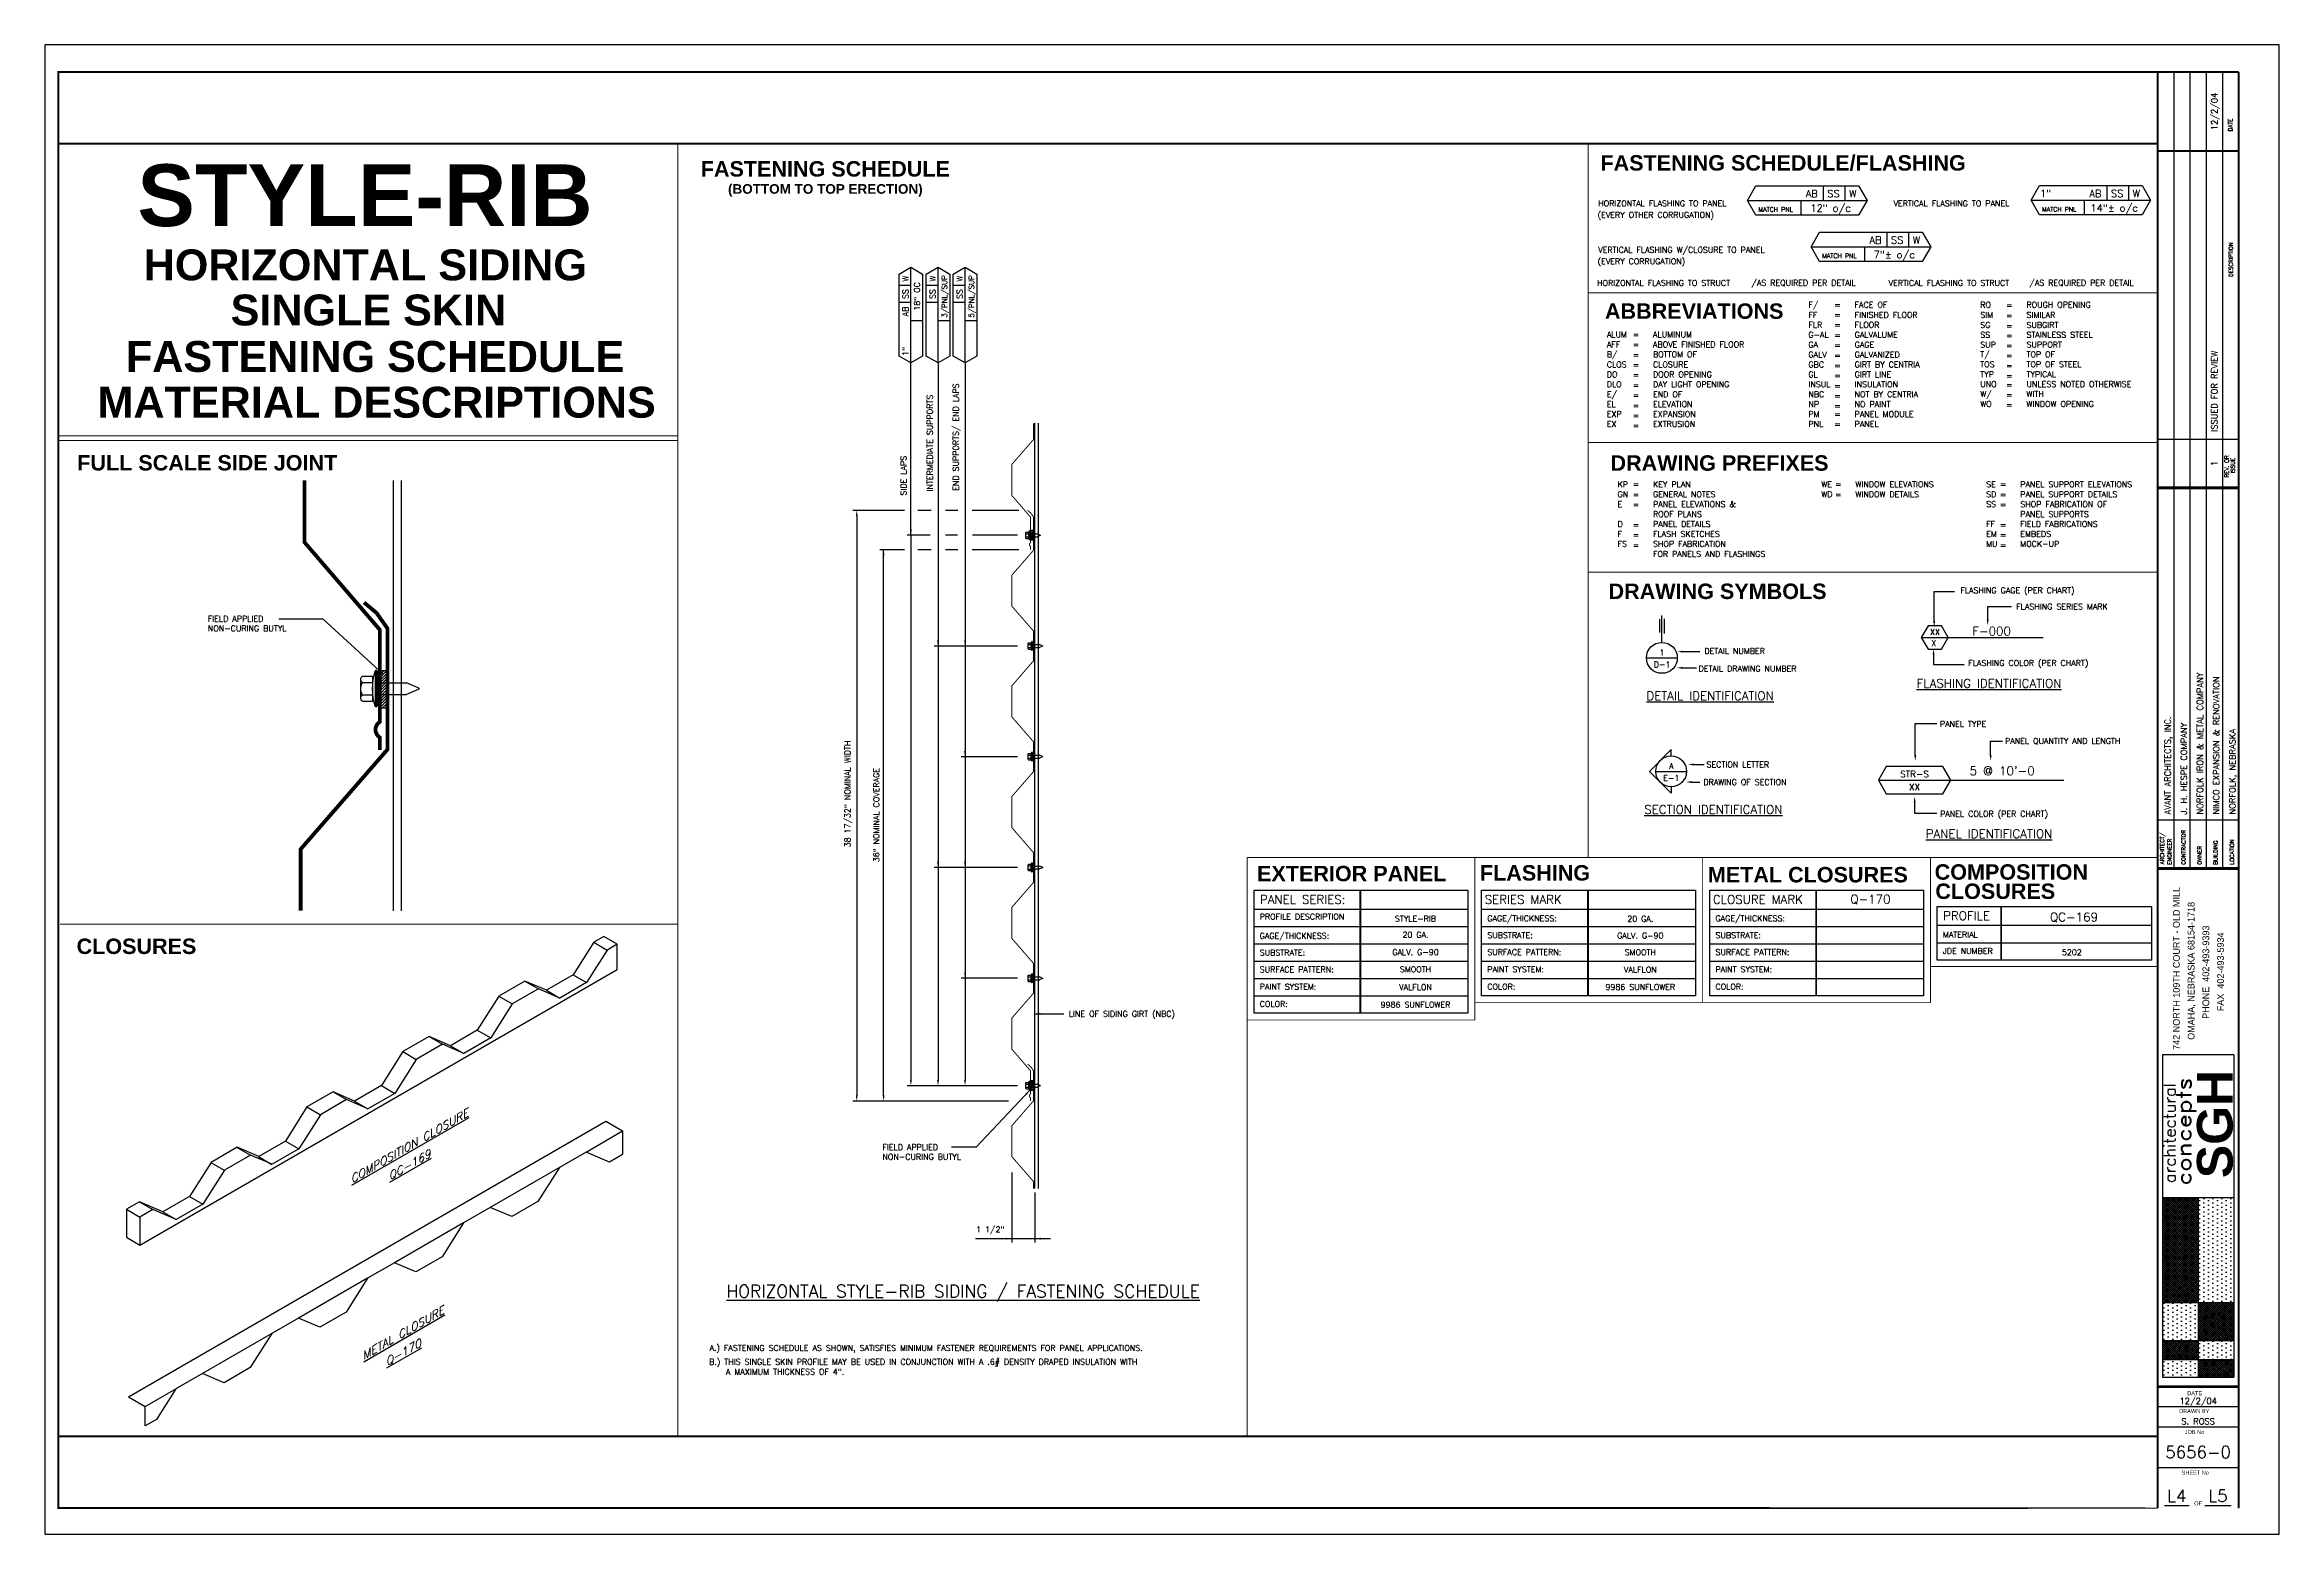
# Paper-space layout 'L4' of a CAD drawing. Header units: inches. Extents: x -0.2 to 35.8, y -0.4 to 23.6.
# The model-space entities are those that its viewports show. They can reach past a viewport. Long polylines and large blocks are cut down to what shows.
import ezdxf
from ezdxf.enums import TextEntityAlignment as Align

# ---------------------------------------------------------------- set-up
doc = ezdxf.new("R2010")
doc.units = ezdxf.units.IN
doc.header["$LTSCALE"] = 48
doc.header["$MEASUREMENT"] = 0
doc.linetypes.add('HIDDEN', pattern=[0.375, 0.25, -0.125])
doc.linetypes.add('HIDDEN2', pattern=[0.1875, 0.125, -0.0625])
doc.layers.add('FAST', color=1, linetype='Continuous')
doc.styles.add('ARIAL', font='simplex')
doc.styles.add('COMPLEX', font='complex')
doc.styles.add('LEROY', font='simplex.shx', dxfattribs={"height": 0.375})
doc.styles.add('ROMAND', font='romand')
doc.styles.add('SIMPLEX', font='SIMPLEX.SHX')
doc.styles.add('Stylus Regular', font='stylu.ttf')
doc.styles.add('TITLE', font='sasb____.pfb', dxfattribs={"height": 2})
doc.dimstyles.new('CENTRIA', dxfattribs={"dimscale": 4, "dimtxt": 0.09375, "dimasz": 0.0938, "dimexe": 0.18, "dimexo": 0.0625, "dimgap": 0.0625, "dimtad": 3, "dimdec": 4, "dimzin": 1, "dimdsep": 46, "dimlunit": 4, "dimtxsty": 'SIMPLEX', "dimcen": 0.09, "dimclrt": 2, "dimadec": 0, "dimazin": 0, "dimtfac": 1, "dimtdec": 4, "dimtmove": 0, "dimatfit": 3, "dimfxl": 0, "dimtolj": 1, "dimtzin": 0, "dimarcsym": 0})

# ---------------------------------------------------------------- blocks, each defined once
blk = doc.blocks.new('TITLE BLOCK')
h = blk.add_hatch()
h.set_pattern_fill('ANSI37', color=256, scale=0.191895, angle=90, style=0)
h.set_pattern_definition([(135, (35.769114, 1.823315), (-0.01696127, -0.01696127), []), (225, (35.769114, 1.823315), (0.01696127, -0.01696127), [])])
h.paths.add_polyline_path([(34.523, 2.394), (34.523, 2.111), (35.096, 2.111), (35.096, 2.394)])
h.paths.add_polyline_path([(33.95, 2.697), (33.95, 2.394), (34.523, 2.394), (34.523, 2.697)])
h.paths.add_polyline_path([(35.096, 2.697), (35.096, 3.314), (34.523, 3.314), (34.523, 2.697)])
h.paths.add_polyline_path([(34.523, 5.002), (33.95, 5.002), (33.95, 3.314), (34.523, 3.314)])
h = blk.add_hatch()
h.set_pattern_fill('DOTS', color=256, scale=1.151369, angle=90, style=0)
h.set_pattern_definition([(90, (35.769114, 1.823315), (-0.0719606, 0.0359803), [0, -0.0719606])])
h.paths.add_polyline_path([(33.95, 2.394), (33.95, 2.111), (34.523, 2.111), (34.523, 2.394)])
h.paths.add_polyline_path([(34.523, 2.394), (35.096, 2.394), (35.096, 2.697), (34.523, 2.697)])
h.paths.add_polyline_path([(34.523, 3.314), (33.95, 3.314), (33.95, 2.697), (34.523, 2.697)])
h.paths.add_polyline_path([(35.096, 5.002), (34.523, 5.002), (34.523, 3.314), (35.096, 3.314)])
at = {"ltscale": 4}
for p, q in [((34.132, 23.138), (34.132, 10.304)), ((34.392, 23.138), (34.392, 10.304)), ((34.653, 23.138), (34.653, 10.304)), ((34.914, 23.138), (34.914, 10.304)), ((35.175, 0), (35.175, 23.138)), ((33.983, 0.042), (34.38, 0.042)), ((33.983, 0.042), (34.38, 0.042)), ((34.629, 0.042), (35.057, 0.042)), ((34.629, 0.042), (35.057, 0.042))]:
    blk.add_line(p, q, dxfattribs=at)
for p, q in [((33.95, 7.3), (33.95, 2.111)), ((35.096, 7.3), (33.95, 7.3)), ((35.096, 7.3), (35.096, 2.111)), ((33.95, 5.002), (35.096, 5.002)), ((34.523, 5.002), (34.523, 2.111)), ((33.95, 3.314), (35.096, 3.314)), ((33.95, 2.697), (35.096, 2.697)), ((33.95, 2.394), (35.096, 2.394)), ((33.95, 2.111), (35.096, 2.111))]:
    blk.add_line(p, q)
blk.add_lwpolyline([(-0.169, -0.423), (35.831, -0.423), (35.831, 23.577), (-0.169, 23.577)], close=True)
at = {"const_width": 0.0312}
blk.add_lwpolyline([(35.175, 0), (0.05, 0), (0.05, 23.138), (35.175, 23.138), (0.05, 23.138), (0.05, 0)], close=True, dxfattribs=at)
at = {"ltscale": 4, "const_width": 0.0312}
for points in [[(33.871, 23.138), (33.871, 0)], [(33.871, 21.864), (35.175, 21.864)]]:
    blk.add_lwpolyline(points, dxfattribs=at)
at = {"const_width": 0.0312}
blk.add_lwpolyline([(35.175, 23.138), (35.175, 0)], dxfattribs=at)
at = {"ltscale": 4, "flags": 128}
for points, const_width in [([(33.871, 17.219), (35.175, 17.219)], 0.0217), ([(33.871, 16.437), (35.175, 16.437)], 0.0435), ([(33.871, 11.087), (35.175, 11.087)], 0.0217), ([(33.871, 11.087), (35.175, 11.087)], 0.0217), ([(33.871, 10.304), (35.175, 10.304)], 0.0435), ([(33.871, 10.304), (35.175, 10.304)], 0.0435), ([(33.871, 1.957), (35.175, 1.957)], 0.0435), ([(33.871, 1.957), (35.175, 1.957)], 0.0435), ([(33.875, 1.633), (35.175, 1.633)], 0.0217), ([(33.875, 1.633), (35.175, 1.633)], 0.0217), ([(33.871, 1.304), (35.175, 1.304)], 0.0217), ([(33.871, 1.304), (35.175, 1.304)], 0.0217), ([(33.871, 0.652), (35.175, 0.652)], 0.0217), ([(33.871, 0.652), (35.175, 0.652)], 0.0217)]:
    blk.add_lwpolyline(points, dxfattribs=dict(at, const_width=const_width))
at = {"ltscale": 4}
for s, height, style, p in [('DATE', 0.0652, 'ARIAL', (35.075, 22.181)), ('DATE', 0.0652, 'ARIAL', (35.075, 22.179)), ('DESCRIPTION', 0.06522, 'ARIAL', (35.083, 19.834)), ('REV. OR', 0.0652, 'ARIAL', (35.016, 16.604)), ('ISSUE', 0.0652, 'ARIAL', (35.116, 16.672)), ('CONTRACTOR', 0.0652, 'ARIAL', (34.32, 10.365)), ('CONTRACTOR', 0.0652, 'ARIAL', (34.32, 10.365)), ('OWNER', 0.0652, 'ARIAL', (34.579, 10.365)), ('OWNER', 0.0652, 'ARIAL', (34.579, 10.365)), ('BUILDING', 0.0652, 'ARIAL', (34.837, 10.365)), ('BUILDING', 0.0652, 'ARIAL', (34.837, 10.365)), ('LOCATION', 0.0652, 'ARIAL', (35.101, 10.365)), ('LOCATION', 0.0652, 'ARIAL', (35.101, 10.365)), ('742 NORTH 109TH COURT - OLD MILL', 0.1087, 'Stylus Regular', (34.228, 7.382)), ('OMAHA, NEBRASKA 68154-1718', 0.1087, 'Stylus Regular', (34.465, 7.544)), ('PHONE  402-493-9393', 0.1087, 'Stylus Regular', (34.702, 7.882)), ('FAX  402-493-5934', 0.1087, 'Stylus Regular', (34.939, 8.005))]:
    blk.add_text(s, height=height, rotation=90, dxfattribs=dict(at, style=style)).set_placement(p)
for s, height, style, p in [('architectural', 0.19189, 'ROMAND', (34.161, 5.237)), ('SGH', 0.5757, 'TITLE', (35.08, 5.315))]:
    blk.add_text(s, height=height, rotation=90, dxfattribs=dict(style=style)).set_placement(p)
at = {"style": 'ROMAND', "width": 1.2}
blk.add_text('concepts', height=0.2399, rotation=90, dxfattribs=at).set_placement((34.413, 5.196))
at = {"ltscale": 4}
for s, p in [('DATE', (34.348, 1.818)), ('DATE', (34.348, 1.818)), ('DRAWN BY', (34.218, 1.53)), ('DRAWN BY', (34.218, 1.53)), ('JOB No', (34.308, 1.193)), ('JOB No', (34.308, 1.193)), ('SHEET No', (34.258, 0.538)), ('SHEET No', (34.258, 0.538)), ('OF', (34.46, 0.042)), ('OF', (34.46, 0.042))]:
    blk.add_text(s, height=0.0652, dxfattribs=at).set_placement(p)
at = {"ltscale": 4, "attachment_point": 1, "rotation": 90, "style": 'ARIAL'}
for s, insert, char_height, width in [('{ARCHITECT/}', (33.912, 10.369), 0.06522, 0.85387), ('{ARCHITECT/}', (33.912, 10.369), 0.06522, 0.85387), ('{ENGINEER}\\P', (34.03, 10.363), 0.0652, 0.99025), ('{ENGINEER}\\P', (34.03, 10.363), 0.0652, 0.99025)]:
    blk.add_mtext(s, dxfattribs=dict(at, insert=insert, char_height=char_height, width=width))
at = {"style": 'SIMPLEX'}
for tag, p in [('REVDATE', (34.784, 22.501)), ('REV#1', (34.784, 16.828))]:
    blk.add_attdef(tag, text='', height=0.0978, rotation=90, dxfattribs=at).set_placement(p, align=Align.MIDDLE_CENTER)
blk.add_attdef('DESCRIPTION', text='', height=0.0978, rotation=90, dxfattribs=at).set_placement((34.784, 17.339), align=Align.MIDDLE_LEFT)
for tag, p in [('CONTRACTOR', (34.343, 11.173)), ('ARCHITECT', (34.082, 11.173)), ('OWNER', (34.603, 11.173)), ('BUILDING', (34.864, 11.173)), ('LOCATION', (35.125, 11.173))]:
    blk.add_attdef(tag, p, '', height=0.0978, rotation=90, dxfattribs=at)
for tag, height, p in [('DRAWNBY', 0.0978, (34.523, 1.347)), ('DATE', 0.0978, (34.525, 1.676)), ('JOB#', 0.196, (34.523, 0.803)), ('SHEET#', 0.196, (34.181, 0.1)), ('SHEET#', 0.196, (34.843, 0.1))]:
    blk.add_attdef(tag, text='', height=height, dxfattribs=at).set_placement(p, align=Align.CENTER)
blk = doc.blocks.new('AHW-6')
at = {"layer": 'FAST'}
for p, q in [((-0.275, 0.153), (-0.275, -0.153)), ((-0.246, 0.204), (-0.085, 0.204)), ((-0.246, 0.102), (-0.085, 0.102)), ((-0.246, -0.102), (-0.085, -0.102)), ((-0.246, -0.205), (-0.085, -0.205))]:
    blk.add_line(p, q, dxfattribs=at)
at = {"layer": 'FAST', "linetype": 'Continuous'}
for p, q in [((-0.085, -0.205), (-0.085, 0.204)), ((-0.037, 0.295), (-0.037, -0.295)), ((-0.016, 0.295), (-0.037, 0.295)), ((-0.016, 0.295), (-0.016, -0.295)), ((0, 0.276), (-0.016, 0.276)), ((0, 0.276), (0, -0.276)), ((-0.016, -0.295), (-0.037, -0.295)), ((0, -0.276), (-0.016, -0.276))]:
    blk.add_line(p, q, dxfattribs=at)
at = {"layer": 'FAST', "linetype": 'HIDDEN2'}
for p, q in [((0, 0.092), (0.468, 0.092)), ((0.655, 0.015), (0.468, 0.092)), ((0, -0.093), (0.468, -0.093)), ((0.655, -0.015), (0.468, -0.093))]:
    blk.add_line(p, q, dxfattribs=at)
at = {"layer": 'FAST'}
for centre, radius, start, end in [((-0.214, 0.153), 0.0604, 122.1802, 237.8198), ((-0.075, 0), 0.199, 149.1274, 210.8726), ((0.847, 0), 0.931, 161.5122, 198.4878), ((-0.214, -0.153), 0.0604, 122.1802, 237.8198)]:
    blk.add_arc(centre, radius, start, end, dxfattribs=at)
at = {"layer": 'FAST', "linetype": 'HIDDEN2'}
blk.add_arc((0.649, 0), 0.016, 292.5, 67.5, dxfattribs=at)
blk = doc.blocks.new('PNL_AT')
for p, q in [((0, -0.31), (13.85, -0.31)), ((0, -8.28), (0, -0.31)), ((6.86, -0.31), (6.86, -8.28)), ((6.89, -0.31), (6.89, -8.28)), ((13.85, -0.31), (13.85, -8.28)), ((0, -1.53), (13.85, -1.53)), ((0, -2.65), (13.85, -2.65)), ((0, -3.78), (13.85, -3.78)), ((0, -4.9), (13.85, -4.9)), ((0, -6.03), (13.85, -6.03)), ((0, -7.15), (13.85, -7.15)), ((13.85, -8.28), (0, -8.28))]:
    blk.add_line(p, q)
at = {"style": 'LEROY'}
for s, height, p in [('PANEL SERIES:', 0.5625, (0.38, -1.19)), ('PROFILE DESCRIPTION', 0.375, (0.37, -2.21)), ('GAGE/THICKNESS:', 0.375, (0.37, -3.45)), ('SUBSTRATE:', 0.375, (0.37, -4.54)), ('SURFACE PATTERN:', 0.375, (0.37, -5.63)), ('PAINT SYSTEM:', 0.375, (0.37, -6.75)), ('COLOR:', 0.375, (0.37, -7.87))]:
    blk.add_text(s, height=height, dxfattribs=at).set_placement(p)
for tag, height, p in [('PANEL_SERIES', 0.562, (10.49, -1.25)), ('PROFILE', 0.375, (10.46, -2.34)), ('GAGE_THICKNESS', 0.375, (10.46, -3.38)), ('SUBSTRATE', 0.375, (10.46, -4.51)), ('PATTERN', 0.375, (10.46, -5.62)), ('PAINT', 0.375, (10.46, -6.78)), ('COLOR', 0.375, (10.46, -7.91))]:
    blk.add_attdef(tag, text='', height=height, dxfattribs=at).set_placement(p, align=Align.CENTER)
blk = doc.blocks.new('DET')
blk.add_line((-0.25, 0), (0.25, 0))
blk.add_circle((0, 0), 0.25)
at = {"style": 'COMPLEX'}
for tag, p in [('DT', (0.002, 0.041)), ('DWG', (0.002, -0.154))]:
    blk.add_attdef(tag, text='', height=0.125, dxfattribs=at).set_placement(p, align=Align.CENTER)
blk = doc.blocks.new('TEST1')
blk.add_line((-4.69, 0), (7.32, 0))
blk.add_lwpolyline([(-4.18, 0.88), (-4.69, 0), (-4.18, -0.88), (-0.51, -0.88), (0, 0), (-0.51, 0.88)], close=True)
at = {"style": 'LEROY'}
for tag, p in [('PROFILE', (-2.35, 0.19)), ('COLOR', (-2.35, -0.65))]:
    blk.add_attdef(tag, text='', height=0.422, dxfattribs=at).set_placement(p, align=Align.CENTER)

msp = doc.modelspace()

# ---------------------------------------------------------------- hatches: boundary and pattern name
h = msp.add_hatch()
h.set_pattern_fill('ANSI31', color=256, scale=0.625, angle=90, style=0)
h.set_pattern_definition([(45, (427.48731, -14.72108), (0.05524272, -0.05524272), [])])
h.paths.add_polyline_path([(507.17411, 58.28646), (507.17411, 58.06497), (506.98661, 58.06497), (506.98661, 58.28646)])
h.paths.add_polyline_path([(507.17411, 58.47146), (507.17411, 58.28646), (506.98661, 58.28646), (506.98661, 58.47146)])
h.paths.add_polyline_path([(507.17411, 58.68438), (507.17411, 58.47146), (506.98661, 58.47146), (506.98661, 58.68438)])
h = msp.add_hatch()
h.set_pattern_fill('ANSI31', color=256, angle=90, style=0)
h.set_pattern_definition([(45, (402.65867, 23.92832), (0.08838835, -0.08838835), [])])
h.paths.add_polyline_path([(464.82949, 48.06974), (465.32949, 48.06974), (465.32949, 48.80974), (464.82949, 48.80974)])
h.paths.add_polyline_path([(465.32949, 48.06974), (464.82949, 48.06974), (464.82949, 47.17745), (465.32949, 47.17745)])
h.paths.add_polyline_path([(464.82949, 48.80974), (465.32949, 48.80974), (465.32949, 49.59862), (464.82949, 49.59862)])
h = msp.add_hatch()
h.set_pattern_fill('ANSI31', color=256, scale=0.625, angle=90, style=0)
h.set_pattern_definition([(45, (427.49039, -50.38071), (0.05524272, -0.05524272), [])])
h.paths.add_polyline_path([(506.9897, 22.62683), (506.9897, 22.40535), (507.1772, 22.40535), (507.1772, 22.62683)])
h.paths.add_polyline_path([(507.1772, 22.62683), (507.1772, 22.81183), (506.9897, 22.81183), (506.9897, 22.62683)])
h.paths.add_polyline_path([(506.9897, 22.81183), (507.1772, 22.81183), (507.1772, 23.02476), (506.9897, 23.02476)])

# ---------------------------------------------------------------- linework, layer by layer
for p, q in [((553.42999, 80.07243), (561.1783, 80.07243)), ((556.88214, 80.07243), (556.88214, 79.12243)), ((558.3441, 81.02243), (558.3441, 80.07243)), ((559.73644, 81.02243), (559.73644, 80.07243)), ((571.80165, 80.07923), (579.54996, 80.07923)), ((575.25379, 80.07923), (575.25379, 79.12923)), ((576.71576, 81.02923), (576.71576, 80.07923)), ((578.1081, 81.02923), (578.1081, 80.07923)), ((557.55635, 77.06307), (565.30466, 77.06307)), ((561.0085, 77.06307), (561.0085, 76.11307)), ((562.47046, 78.01307), (562.47046, 77.06307)), ((563.8628, 78.01307), (563.8628, 77.06307)), ((499.23579, 69.54225), (499.23579, 75.7409)), ((500.99411, 69.54225), (500.99411, 75.7409)), ((502.74411, 69.54225), (502.74411, 75.7409)), ((498.47579, 74.58741), (499.23579, 74.58741)), ((500.23411, 74.58741), (500.99411, 74.58741)), ((501.98411, 74.58741), (502.74411, 74.58741)), ((498.47579, 73.47353), (499.23579, 73.47353)), ((500.23411, 73.47353), (500.99411, 73.47353)), ((501.98411, 73.47353), (502.74411, 73.47353)), ((499.23579, 72.30397), (499.99579, 72.30397)), ((500.99411, 72.30397), (501.75411, 72.30397)), ((502.74411, 72.30397), (503.50411, 72.30397)), ((500.99411, 69.54225), (500.99411, 23.08927)), ((502.74411, 69.54225), (502.74411, 23.08927)), ((498.81319, 59.99316), (495.47728, 59.99316)), ((495.72728, 59.61816), (495.72728, 22.09934)), ((500.54932, 59.99316), (499.68769, 59.99316)), ((502.2726, 59.99316), (501.48812, 59.99316)), ((506.23443, 59.99316), (503.21139, 59.99316)), ((500.48502, 58.37893), (498.98579, 58.37893)), ((499.23579, 58.37893), (499.23579, 23.08927)), ((502.25974, 58.37893), (501.48812, 58.37893)), ((506.13349, 58.37893), (503.23711, 58.37893)), ((507.17411, 58.68438), (506.98661, 58.68438)), ((507.17411, 58.06497), (506.98661, 58.06497)), ((498.81319, 57.44586), (497.2202, 57.44586)), ((497.4702, 22.09934), (497.4702, 57.44586)), ((500.54932, 57.44586), (499.68769, 57.44586)), ((502.2726, 57.44586), (501.48812, 57.44586)), ((506.23443, 57.44586), (503.21139, 57.44586)), ((547.75127, 52.08408), (547.75127, 52.9328)), ((547.88713, 51.43495), (547.88713, 53.17044)), ((548.05695, 52.01618), (548.05695, 52.96675)), ((506.13349, 51.20276), (500.74411, 51.20276)), ((564.69403, 51.75724), (572.58098, 51.75724)), ((465.32949, 49.59862), (464.82949, 49.59862)), ((465.32949, 47.17745), (464.82949, 47.17745)), ((506.13349, 44.02659), (502.50243, 44.02659)), ((547.07583, 43.08369), (548.49004, 44.4979)), ((548.49004, 44.08369), (548.49004, 44.4979)), ((547.07583, 43.08369), (548.49004, 41.66948)), ((548.49004, 42.08369), (548.49004, 41.66948)), ((506.13349, 36.85043), (500.74411, 36.85043)), ((543.06987, 35.37803), (543.06987, 28.53575)), ((543.10187, 35.37803), (543.10187, 28.53575)), ((557.85231, 35.37803), (557.85231, 28.53575)), ((557.88431, 35.37803), (557.88431, 28.53575)), ((536.21052, 34.16075), (550.06298, 34.16075)), ((550.99296, 34.16075), (564.84542, 34.16075)), ((569.83813, 34.32552), (569.83813, 30.85824)), ((569.87013, 34.32552), (569.87013, 30.85824)), ((478.69818, 32.0066), (479.56421, 31.5066)), ((536.21052, 33.03575), (550.06298, 33.03575)), ((536.21052, 31.91075), (550.06298, 31.91075)), ((550.99296, 33.03575), (564.84542, 33.03575)), ((550.99296, 31.91075), (564.84542, 31.91075)), ((565.72384, 33.10824), (579.61477, 33.10824)), ((565.72384, 31.98324), (579.61477, 31.98324)), ((536.21052, 30.78575), (550.06298, 30.78575)), ((550.99296, 30.78575), (564.84542, 30.78575)), ((474.235, 29.49161), (475.10103, 28.99161)), ((477.3618, 29.89687), (478.22783, 29.39687)), ((506.13349, 29.67426), (502.50243, 29.67426)), ((536.21052, 29.66075), (550.06298, 29.66075)), ((550.99296, 29.66075), (564.84542, 29.66075)), ((472.54181, 28.51405), (473.40783, 28.01405)), ((475.62975, 28.89687), (476.49578, 28.39687)), ((471.14706, 26.30879), (472.01309, 25.80879)), ((466.32707, 24.92597), (467.19309, 24.42597)), ((468.02026, 25.90353), (468.88629, 25.40353)), ((469.41501, 25.30879), (470.28103, 24.80879)), ((461.80552, 22.31545), (462.67155, 21.81545)), ((463.20027, 21.72071), (464.06629, 21.22071)), ((464.93232, 22.72071), (465.79834, 22.22071)), ((505.54902, 21.72434), (495.47728, 21.72434)), ((506.13349, 22.71427), (498.98579, 22.71427)), ((507.1772, 23.02476), (506.9897, 23.02476)), ((507.1772, 22.40535), (506.9897, 22.40535)), ((448.54613, 2.55243), (479.47497, 20.4092)), ((460.11232, 21.33788), (460.97835, 20.83788)), ((479.47497, 20.4092), (480.5575, 19.7842)), ((458.71136, 19.12279), (459.57738, 18.62279)), ((453.89136, 17.73997), (454.75739, 17.23997)), ((455.58456, 18.71753), (456.45058, 18.21753)), ((456.97931, 18.12279), (457.84533, 17.62279)), ((476.47066, 17.42466), (471.98797, 14.83658)), ((505.76988, 17.10301), (505.76988, 12.55711)), ((448.41599, 14.70866), (449.28202, 14.20866)), ((449.25789, 15.18849), (450.12392, 14.68849)), ((450.77327, 14.53973), (451.63929, 14.03973)), ((452.49662, 15.53471), (453.36264, 15.03471)), ((507.26363, 15.79983), (507.26363, 12.55711)), ((470.25592, 13.83658), (465.77323, 11.2485)), ((507.26363, 12.80711), (503.43184, 12.80711)), ((508.28288, 12.80711), (507.26363, 12.80711)), ((464.04118, 10.2485), (459.55849, 7.66042)), ((457.82644, 6.66042), (453.34375, 4.07233)), ((449.62867, 1.92743), (451.6117, 3.07233)), ((448.54613, 2.55243), (449.62867, 1.92743))]:
    msp.add_line(p, q)
at = {"linetype": 'Continuous'}
for p, q in [((507.26363, 16.04983), (507.26363, 65.63167)), ((465.70449, 61.92738), (465.70449, 34.05754)), ((565.52649, 52.81961), (565.52649, 54.74418)), ((565.52649, 54.74418), (566.84112, 54.74418)), ((568.99566, 53.75865), (570.5294, 53.75865)), ((568.99566, 52.92911), (568.99566, 53.75865)), ((549.2603, 50.84234), (550.34575, 50.84234)), ((549.21312, 49.78993), (550.12874, 49.78993)), ((565.48997, 50.64606), (565.48997, 49.99902)), ((565.48997, 49.99902), (567.46192, 49.99902)), ((564.30234, 46.17916), (565.68828, 46.17916)), ((564.30234, 44.13413), (564.30234, 46.17916)), ((569.18407, 44.14154), (569.18407, 45.03334)), ((569.18407, 45.03334), (569.94741, 45.03334)), ((549.967, 43.52668), (550.62386, 43.52668)), ((549.82467, 42.38859), (550.33921, 42.38859)), ((564.26275, 41.07796), (564.26275, 40.38429)), ((564.26275, 40.38429), (565.70148, 40.38429))]:
    msp.add_line(p, q, dxfattribs=at)
at = {"linetype": 'HIDDEN'}
for p, q in [((507.51363, 16.04983), (507.51363, 65.63167)), ((466.20449, 61.92738), (466.20449, 34.05754))]:
    msp.add_line(p, q, dxfattribs=at)
for points, const_width in [([(444, 0), (444, 83.752), (580, 83.752), (580, 0)], 0.128), ([(484.1414, 83.752), (484.1414, 0)], 0.0625), ([(543.11351, 83.752), (543.11351, 37.51193)], 0.0625), ([(543.11351, 74.0917), (580, 74.0917)], 0.0625), ([(506.9897, 57.44586), (506.9897, 57.65053), (506.96446, 57.66977), (506.94349, 57.69748), (506.92926, 57.72594), (506.92027, 57.75889), (506.92027, 57.79558), (506.92776, 57.82628), (506.94349, 57.85699), (506.96147, 57.8802), (506.9897, 57.90207), (506.9897, 59.55241), (505.76988, 60.96201), (505.76988, 62.96201), (507.16988, 64.57253), (507.16988, 65.63167)], 0.0625), ([(484.1414, 64.82755), (444, 64.82755)], 0.0625), ([(484.1414, 64.51512), (444, 64.51512)], 0.0625), ([(543.11351, 64.39817), (580, 64.39817)], 0.0625), ([(464.82949, 44.45978), (464.82949, 45.27847), (464.72855, 45.35545), (464.64465, 45.46628), (464.58772, 45.5801), (464.55177, 45.7119), (464.55177, 45.85868), (464.58173, 45.98149), (464.64465, 46.10431), (464.71656, 46.19716), (464.82949, 46.28464), (464.82949, 52.25814), (459.95022, 57.92738), (459.95022, 61.92738)], 0.25), ([(506.9897, 21.72434), (506.9897, 21.92901), (506.96446, 21.94825), (506.94349, 21.97596), (506.92926, 22.00442), (506.92027, 22.03737), (506.92027, 22.07406), (506.92776, 22.10477), (506.94349, 22.13547), (506.96147, 22.15868), (506.9897, 22.18055), (506.9897, 23.67393), (505.76988, 25.09124), (505.76988, 27.09124), (507.16988, 28.70175), (507.16988, 30.65689), (505.76988, 32.2674), (505.76988, 34.2674), (507.16988, 35.87792), (507.16988, 37.83305), (505.76988, 39.44357), (505.76988, 41.44357), (507.16988, 43.05408), (507.16988, 45.00922), (505.76988, 46.61973), (505.76988, 48.61973), (507.16988, 50.23025), (507.16988, 52.18538), (505.76988, 53.7959), (505.76988, 55.78585), (507.1772, 57.40204), (507.1772, 59.57121), (507.00142, 59.82224), (506.79773, 59.99316)], 0.0625), ([(543.11351, 55.99538), (580, 55.99538)], 0.0625), ([(459.70022, 34.05754), (459.70022, 38.03744), (465.32949, 44.50222), (465.32949, 52.33682), (464.62639, 53.34095), (463.8116, 54.02464)], 0.25), ([(521.02788, 37.51193), (580, 37.51193)], 0.0625), ([(521.02788, 37.51193), (521.02788, 0)], 0.0625), ([(535.77907, 37.51193), (535.77907, 26.97325)], 0.0625), ([(550.53026, 37.51193), (550.53026, 28.09825)], 0.0625), ([(565.2924, 37.51193), (565.2924, 28.09825)], 0.0625), ([(484.1414, 33.18861), (444.11143, 33.18861)], 0.0625), ([(565.27736, 30.44736), (580.02328, 30.44736)], 0.0625), ([(535.77907, 28.09825), (550.56577, 28.09825)], 0.0625), ([(550.56151, 28.09825), (565.2924, 28.09825)], 0.0625), ([(521.02788, 26.97325), (535.77907, 26.97325)], 0.0625), ([(507.16988, 16.04983), (507.16988, 16.51829), (505.76988, 18.1288), (505.76988, 20.11875), (507.1772, 21.73495), (507.1772, 23.6936), (507.00142, 23.94463), (506.79773, 24.11555)], 0.0625), ([(580, 0), (444, 0)], 0.128)]:
    msp.add_lwpolyline(points, dxfattribs=dict(const_width=const_width))
for points in [[(561.1783, 80.07243), (560.62982, 79.12243), (553.97847, 79.12243), (553.42999, 80.07243), (553.97847, 81.02243), (560.62982, 81.02243)], [(579.54996, 80.07923), (579.00147, 79.12923), (572.35013, 79.12923), (571.80165, 80.07923), (572.35013, 81.02923), (579.00147, 81.02923)], [(565.30466, 77.06307), (564.75618, 76.11307), (558.10483, 76.11307), (557.55635, 77.06307), (558.10483, 78.01307), (564.75618, 78.01307)], [(499.23579, 75.7409), (499.99579, 75.30211), (499.99579, 69.98103), (499.23579, 69.54225), (498.47579, 69.98103), (498.47579, 75.30211)], [(500.99411, 75.7409), (501.75411, 75.30211), (501.75411, 69.98103), (500.99411, 69.54225), (500.23411, 69.98103), (500.23411, 75.30211)], [(502.74411, 75.7409), (503.50411, 75.30211), (503.50411, 69.98103), (502.74411, 69.54225), (501.98411, 69.98103), (501.98411, 75.30211)], [(565.12704, 52.50724), (564.69403, 51.75724), (565.12704, 51.00724), (565.99307, 51.00724), (566.42608, 51.75724), (565.99307, 52.50724)], [(550.06298, 28.53575), (536.21052, 28.53575), (536.21052, 35.37803), (550.06298, 35.37803)], [(564.84542, 28.53575), (550.99296, 28.53575), (550.99296, 35.37803), (564.84542, 35.37803)], [(565.72384, 30.85824), (565.72384, 34.32552), (579.61477, 34.32552), (579.61477, 30.85824)], [(448.41599, 14.70866), (448.41599, 12.89633), (449.28202, 12.39633), (480.21086, 30.2531), (480.21086, 31.87995), (479.34483, 32.37995), (478.69818, 32.0066), (477.3618, 29.89687), (475.62975, 28.89687), (474.235, 29.49161), (472.54181, 28.51405), (471.14706, 26.30879), (469.41501, 25.30879), (468.02026, 25.90353), (466.32707, 24.92597), (464.93232, 22.72071), (463.20027, 21.72071), (461.80552, 22.31545), (460.11232, 21.33788), (458.71758, 19.13262), (456.98553, 18.13262), (455.59078, 18.72737), (453.89758, 17.7498), (452.50284, 15.54454), (450.77949, 14.54957), (449.26411, 15.19832)]]:
    msp.add_lwpolyline(points, close=True)
for points in [[(480.21086, 31.87995), (479.56421, 31.5066), (478.22783, 29.39687), (476.49578, 28.39687), (475.10103, 28.99161), (473.40783, 28.01405), (472.01309, 25.80879), (470.28103, 24.80879), (468.88629, 25.40353), (467.19309, 24.42597), (465.79834, 22.22071), (464.06629, 21.22071), (462.67155, 21.81545), (460.97835, 20.83788), (459.5836, 18.63262), (457.85155, 17.63262), (456.4568, 18.22737), (454.76361, 17.2498), (453.36886, 15.04454), (451.64551, 14.04957), (450.13014, 14.69832), (449.28202, 14.20866), (449.28202, 12.39633)], [(478.19401, 18.41964), (480.5575, 19.7842), (480.5575, 18.26054), (479.70938, 17.77088), (478.19401, 18.41964), (476.47066, 17.42466), (475.07592, 15.21941), (473.38272, 14.24184), (471.98797, 14.83658), (470.25592, 13.83658), (468.86117, 11.63132), (467.16798, 10.65376), (465.77323, 11.2485), (464.04118, 10.2485), (462.64643, 8.04324), (460.95324, 7.06567), (459.55849, 7.66042), (457.82644, 6.66042), (456.43169, 4.45516), (454.7385, 3.47759), (453.34375, 4.07233), (451.6117, 3.07233), (450.36337, 1.10161), (449.62867, 0.67743), (449.62867, 1.92743)]]:
    msp.add_lwpolyline(points)
for points in [[(495.66478, 59.61816), (495.78978, 59.61816), (495.72728, 59.99316)], [(497.4077, 57.07086), (497.5327, 57.07086), (497.4702, 57.44586)], [(500.93161, 51.57776), (501.05661, 51.57776), (500.99411, 51.20276)], [(502.68161, 51.57776), (502.80661, 51.57776), (502.74411, 51.20276)], [(502.68161, 44.40159), (502.80661, 44.40159), (502.74411, 44.02659)], [(500.93161, 37.22543), (501.05661, 37.22543), (500.99411, 36.85043)], [(502.68161, 37.22543), (502.80661, 37.22543), (502.74411, 36.85043)], [(502.68161, 30.04926), (502.80661, 30.04926), (502.74411, 29.67426)], [(495.66478, 22.09934), (495.78978, 22.09934), (495.72728, 21.72434)], [(497.4077, 22.09934), (497.5327, 22.09934), (497.4702, 21.72434)], [(499.17329, 23.08927), (499.29829, 23.08927), (499.23579, 22.71427)], [(500.93161, 23.08927), (501.05661, 23.08927), (500.99411, 22.71427)], [(502.68161, 23.08927), (502.80661, 23.08927), (502.74411, 22.71427)], [(505.39488, 12.74461), (505.39488, 12.86961), (505.76988, 12.80711)], [(507.63863, 12.74461), (507.63863, 12.86961), (507.26363, 12.80711)]]:
    msp.add_solid(points)
at = {"linetype": 'Continuous'}
for points in [[(565.58899, 52.81961), (565.46399, 52.81961), (565.52649, 52.44461)], [(569.05816, 52.92911), (568.93316, 52.92911), (568.99566, 52.55411)], [(549.2603, 50.77984), (549.2603, 50.90484), (548.8853, 50.84234)], [(565.42747, 50.64606), (565.55247, 50.64606), (565.48997, 51.02106)], [(549.21312, 49.72743), (549.21312, 49.85243), (548.83812, 49.78993)], [(549.967, 43.46418), (549.967, 43.58918), (549.592, 43.52668)], [(564.36484, 44.13413), (564.23984, 44.13413), (564.30234, 43.75913)], [(569.24657, 44.14154), (569.12157, 44.14154), (569.18407, 43.76654)], [(549.82467, 42.32609), (549.82467, 42.45109), (549.44967, 42.38859)], [(564.20025, 41.07796), (564.32525, 41.07796), (564.26275, 41.45296)]]:
    msp.add_solid(points, dxfattribs=at)
at = {"layer": 'Defpoints'}
msp.add_line((0, 0), (10200, 0), dxfattribs=at)

# ---------------------------------------------------------------- block references
at = {"xscale": -1, "rotation": 180}
for p in [(506.95463, 58.37893), (507.10373, 51.20778), (507.10373, 44.03162), (507.10373, 36.85545), (507.10373, 29.67929), (506.95664, 22.7193)]:
    msp.add_blockref('AHW-6', p, dxfattribs=at)
ref = msp.add_blockref('DET', (547.88713, 50.43495), dxfattribs=dict(xscale=4, yscale=4, zscale=4))
ref.add_attrib('DT', '1', dxfattribs={"height": 0.375, "style": 'LEROY'}).set_placement((547.89671, 50.59831), align=Align.CENTER)
ref.add_attrib('DWG', 'D-1', dxfattribs={"height": 0.375, "style": 'LEROY'}).set_placement((547.89671, 49.82086), align=Align.CENTER)
at = {"xscale": -4, "yscale": 4, "zscale": 4, "rotation": 180}
msp.add_blockref('AHW-6', (464.69724, 48.43962), dxfattribs=at)
ref = msp.add_blockref('DET', (548.49004, 43.08369), dxfattribs=dict(xscale=4, yscale=4, zscale=4))
ref.add_attrib('DT', 'A', dxfattribs={"height": 0.375, "style": 'LEROY'}).set_placement((548.49963, 43.24705), align=Align.CENTER)
ref.add_attrib('DWG', 'E-1', dxfattribs={"height": 0.375, "style": 'LEROY'}).set_placement((548.49963, 42.46959), align=Align.CENTER)
for name, p, values in [('TEST1', (566.60488, 42.50967), {'PROFILE': 'STR-S', 'COLOR': 'XX'}), ('PNL_AT', (521.46482, 35.69053), {'PROFILE': 'STYLE-RIB', 'GAGE_THICKNESS': '20 GA.', 'SUBSTRATE': 'GALV. G-90', 'PATTERN': 'SMOOTH', 'PAINT': 'VALFLON', 'COLOR': '9986 SUNFLOWER'})]:
    msp.add_blockref(name, p).add_auto_attribs(values)

# ---------------------------------------------------------------- texts
for s, height, style, p in [('FASTENING SCHEDULE', 1, 'TITLE', (493.69443, 81.61803)), ('FASTENING SCHEDULE/FLASHING', 1, 'TITLE', (555.74025, 82.00449)), ('(BOTTOM TO TOP ERECTION)', 0.625, 'TITLE', (493.69443, 80.50418)), ('MATCH PNL', 0.294111, 'LEROY', (555.25748, 79.34096)), ('AB', 0.46875, 'LEROY', (557.60123, 80.27846)), ('12" o/c', 0.46875, 'LEROY', (558.81906, 79.34096)), ('SS', 0.46875, 'LEROY', (559.00748, 80.27846)), ('W', 0.46875, 'LEROY', (560.25748, 80.27846)), ('MATCH PNL', 0.294111, 'LEROY', (573.62914, 79.34776)), ('AB', 0.46875, 'LEROY', (575.97289, 80.28526)), ('14"%%P o/c', 0.46875, 'LEROY', (577.19072, 79.34776)), ('SS', 0.46875, 'LEROY', (577.37914, 80.28526)), ('W', 0.46875, 'LEROY', (578.62914, 80.28526)), ('AB', 0.46875, 'LEROY', (561.72759, 77.2691)), ('7"%%P o/c', 0.46875, 'LEROY', (562.94542, 76.3316)), ('SS', 0.46875, 'LEROY', (563.13384, 77.2691)), ('W', 0.46875, 'LEROY', (564.38384, 77.2691)), ('MATCH PNL', 0.294111, 'LEROY', (559.38384, 76.3316)), ('ABBREVIATIONS', 1, 'TITLE', (549.98043, 72.40181)), ('FULL SCALE SIDE JOINT', 1, 'TITLE', (453.65157, 62.57683)), ('DRAWING PREFIXES', 1, 'TITLE', (551.62091, 62.56071)), ('DRAWING SYMBOLS', 1, 'TITLE', (551.49286, 54.24926)), ('XX', 0.375, 'LEROY', (565.57526, 51.91812)), ('X', 0.375, 'LEROY', (565.50285, 51.20422)), ('%%UDETAIL IDENTIFICATION', 0.5625, 'LEROY', (551.00859, 47.69797)), ('%%UFLASHING IDENTIFICATION', 0.5625, 'LEROY', (569.07988, 48.50049)), ('%%USECTION IDENTIFICATION', 0.5625, 'LEROY', (551.22068, 40.33194)), ('%%UPANEL IDENTIFICATION', 0.5625, 'LEROY', (569.07988, 38.76454)), ('EXTERIOR PANEL', 1, 'TITLE', (527.79236, 35.96239)), ('FLASHING', 1, 'TITLE', (539.6682, 36.00842)), ('METAL CLOSURES', 1, 'TITLE', (557.34351, 35.89002)), ('COMPOSITION', 1, 'TITLE', (570.52448, 36.06453)), ('Q-170', 0.5625, 'LEROY', (561.39828, 34.52409)), ('CLOSURES', 1, 'TITLE', (569.48422, 34.81704)), ('20 GA.', 0.375, 'LEROY', (546.49084, 33.34032)), ('QC-169', 0.5625, 'LEROY', (574.58322, 33.36177)), ('CLOSURES', 1, 'TITLE', (449.06848, 31.25032)), ('GALV. G-90', 0.375, 'LEROY', (546.49084, 32.2552)), ('VALFLON', 0.375, 'LEROY', (546.49084, 30.04551)), ('SMOOTH', 0.375, 'LEROY', (546.49084, 31.17008)), ('5202', 0.375, 'LEROY', (574.44487, 31.17068)), ('9986 SUNFLOWER', 0.375, 'LEROY', (546.49084, 28.92051)), ('%%UHORIZONTAL STYLE-RIB SIDING / FASTENING SCHEDULE', 0.8125, 'LEROY', (502.61911, 8.99518))]:
    msp.add_text(s, height=height, dxfattribs=dict(style=style)).set_placement(p, align=Align.CENTER)
for s, height, style, p in [('STYLE-RIB', 4, 'TITLE', (449.12469, 78.40763)), ('HORIZONTAL FLASHING TO PANEL', 0.375, 'LEROY', (543.76241, 79.69016)), ('VERTICAL FLASHING TO PANEL', 0.375, 'LEROY', (562.89432, 79.69016)), ('1"', 0.46875, 'LEROY', (572.37914, 80.28526)), ('(EVERY OTHER CORRUGATION)', 0.375, 'LEROY', (543.72524, 78.94711)), ('HORIZONTAL SIDING', 2, 'TITLE', (449.53446, 74.89699)), ('VERTICAL FLASHING W/CLOSURE TO PANEL', 0.375, 'LEROY', (543.76241, 76.6808)), ('(EVERY CORRUGATION)', 0.375, 'LEROY', (543.72524, 75.93775)), ('SINGLE SKIN', 2, 'TITLE', (455.16581, 71.97441)), ('HORIZONTAL FLASHING TO STRUCT', 0.375, 'LEROY', (543.69178, 74.53742)), ('/AS REQUIRED PER DETAIL', 0.375, 'LEROY', (553.68647, 74.54764)), ('VERTICAL FLASHING TO STRUCT', 0.375, 'LEROY', (562.57644, 74.53742)), ('/AS REQUIRED PER DETAIL', 0.375, 'LEROY', (571.69231, 74.54764)), ('F/', 0.375, 'LEROY', (557.37955, 73.12448)), ('FF', 0.375, 'LEROY', (557.37955, 72.46823)), ('      =', 0.375, 'LEROY', (557.37955, 73.12448)), ('      =', 0.375, 'LEROY', (557.37955, 72.46823)), ('FACE OF', 0.375, 'LEROY', (560.37258, 73.12448)), ('FINISHED FLOOR', 0.375, 'LEROY', (560.37258, 72.46823)), ('SIM', 0.375, 'LEROY', (568.51275, 72.46823)), ('RO', 0.375, 'LEROY', (568.51275, 73.12448)), ('      =', 0.375, 'LEROY', (568.51275, 73.0843)), ('      =', 0.375, 'LEROY', (568.51275, 72.42805)), ('SIMILAR', 0.375, 'LEROY', (571.50577, 72.46823)), ('ROUGH OPENING', 0.375, 'LEROY', (571.50577, 73.12448)), ('FASTENING SCHEDULE', 2, 'TITLE', (448.38267, 68.96376)), ('ALUM', 0.375, 'LEROY', (544.31945, 71.19591)), ('      =', 0.375, 'LEROY', (544.31945, 71.19591)), ('ALUMINUM', 0.375, 'LEROY', (547.31248, 71.19591)), ('G-AL', 0.375, 'LEROY', (557.37955, 71.18252)), ('FLR', 0.375, 'LEROY', (557.37955, 71.82537)), ('      =', 0.375, 'LEROY', (557.37955, 71.81198)), ('      =', 0.375, 'LEROY', (557.37955, 71.15573)), ('GALVALUME', 0.375, 'LEROY', (560.37258, 71.18252)), ('FLOOR', 0.375, 'LEROY', (560.37258, 71.82537)), ('SG', 0.375, 'LEROY', (568.51275, 71.81198)), ('SS', 0.375, 'LEROY', (568.51275, 71.18252)), ('      =', 0.375, 'LEROY', (568.51275, 71.75841)), ('      =', 0.375, 'LEROY', (568.51275, 71.12894)), ('SUBGIRT', 0.375, 'LEROY', (571.50577, 71.81198)), ('STAINLESS STEEL', 0.375, 'LEROY', (571.50577, 71.18252)), ('AFF', 0.375, 'LEROY', (544.31945, 70.55305)), ('CLOS', 0.375, 'LEROY', (544.31945, 69.25394)), ('B/', 0.375, 'LEROY', (544.31945, 69.91019)), ('      =', 0.375, 'LEROY', (544.31945, 70.53966)), ('      =', 0.375, 'LEROY', (544.31945, 69.88341)), ('ABOVE FINISHED FLOOR', 0.375, 'LEROY', (547.31248, 70.55305)), ('CLOSURE', 0.375, 'LEROY', (547.31248, 69.25394)), ('BOTTOM OF', 0.375, 'LEROY', (547.31248, 69.91019)), ('GA', 0.375, 'LEROY', (557.37955, 70.53966)), ('GALV', 0.375, 'LEROY', (557.37955, 69.8968)), ('GBC', 0.375, 'LEROY', (557.37955, 69.25394)), ('      =', 0.375, 'LEROY', (557.37955, 70.49948)), ('      =', 0.375, 'LEROY', (557.37955, 69.84323)), ('GAGE', 0.375, 'LEROY', (560.37258, 70.53966)), ('GALVANIZED', 0.375, 'LEROY', (560.37258, 69.8968)), ('GIRT BY CENTRIA', 0.375, 'LEROY', (560.37258, 69.25394)), ('T/', 0.375, 'LEROY', (568.51275, 69.91019)), ('TOS', 0.375, 'LEROY', (568.51275, 69.26734)), ('SUP', 0.375, 'LEROY', (568.51275, 70.53966)), ('      =', 0.375, 'LEROY', (568.51275, 70.48609)), ('      =', 0.375, 'LEROY', (568.51275, 69.82984)), ('TOP OF', 0.375, 'LEROY', (571.50577, 69.91019)), ('TOP OF STEEL', 0.375, 'LEROY', (571.50577, 69.26734)), ('SUPPORT', 0.375, 'LEROY', (571.50577, 70.53966)), ('DO', 0.375, 'LEROY', (544.31945, 68.61109)), ('DLO', 0.375, 'LEROY', (544.31945, 67.96823)), ('      =', 0.375, 'LEROY', (544.31945, 69.22716)), ('      =', 0.375, 'LEROY', (544.31945, 68.57091)), ('      =', 0.375, 'LEROY', (544.31945, 67.91466)), ('DOOR OPENING', 0.375, 'LEROY', (547.31248, 68.61109)), ('DAY LIGHT OPENING', 0.375, 'LEROY', (547.31248, 67.96823)), ('GL', 0.375, 'LEROY', (557.37955, 68.61109)), ('INSUL', 0.375, 'LEROY', (557.37955, 67.96823)), ('      =', 0.375, 'LEROY', (557.37955, 69.18698)), ('      =', 0.375, 'LEROY', (557.37955, 68.53073)), ('      =', 0.375, 'LEROY', (557.37955, 67.87448)), ('GIRT LINE', 0.375, 'LEROY', (560.37258, 68.61109)), ('INSULATION', 0.375, 'LEROY', (560.37258, 67.96823)), ('TYP', 0.375, 'LEROY', (568.51275, 68.62448)), ('UNO', 0.375, 'LEROY', (568.51275, 67.98162)), ('      =', 0.375, 'LEROY', (568.51275, 69.17359)), ('      =', 0.375, 'LEROY', (568.51275, 68.51734)), ('      =', 0.375, 'LEROY', (568.51275, 67.94144)), ('TYPICAL', 0.375, 'LEROY', (571.50577, 68.62448)), ('UNLESS NOTED OTHERWISE', 0.375, 'LEROY', (571.50577, 67.98162)), ('MATERIAL DESCRIPTIONS', 2, 'TITLE', (446.54448, 65.99891)), ('E/', 0.375, 'LEROY', (544.31945, 67.32537)), ('EL', 0.375, 'LEROY', (544.31945, 66.68252)), ('      =', 0.375, 'LEROY', (544.31945, 67.25841)), ('      =', 0.375, 'LEROY', (544.31945, 66.60216)), ('END OF', 0.375, 'LEROY', (547.31248, 67.32537)), ('ELEVATION', 0.375, 'LEROY', (547.31248, 66.68252)), ('NBC', 0.375, 'LEROY', (557.37955, 67.32537)), ('NP', 0.375, 'LEROY', (557.37955, 66.68252)), ('      =', 0.375, 'LEROY', (557.37955, 67.21823)), ('      =', 0.375, 'LEROY', (557.37955, 66.56198)), ('NOT BY CENTRIA', 0.375, 'LEROY', (560.37258, 67.32537)), ('NO PAINT', 0.375, 'LEROY', (560.37258, 66.68252)), ('W/', 0.375, 'LEROY', (568.51275, 67.33877)), ('WO', 0.375, 'LEROY', (568.51275, 66.69591)), ('      =', 0.375, 'LEROY', (568.51275, 67.28519)), ('      =', 0.375, 'LEROY', (568.51275, 66.62894)), ('WITH', 0.375, 'LEROY', (571.50577, 67.33877)), ('WINDOW OPENING', 0.375, 'LEROY', (571.50577, 66.69591)), ('EXP', 0.375, 'LEROY', (544.31945, 66.03966)), ('EX', 0.375, 'LEROY', (544.31945, 65.3968)), ('      =', 0.375, 'LEROY', (544.31945, 65.94591)), ('      =', 0.375, 'LEROY', (544.31945, 65.28966)), ('EXPANSION', 0.375, 'LEROY', (547.31248, 66.03966)), ('EXTRUSION', 0.375, 'LEROY', (547.31248, 65.3968)), ('PM', 0.375, 'LEROY', (557.37955, 66.03966)), ('PNL', 0.375, 'LEROY', (557.37955, 65.3968)), ('      =', 0.375, 'LEROY', (557.37955, 66.03966)), ('      =', 0.375, 'LEROY', (557.37955, 65.38341)), ('PANEL MODULE', 0.375, 'LEROY', (560.37258, 66.03966)), ('PANEL', 0.375, 'LEROY', (560.37258, 65.3968)), ('GN', 0.375, 'LEROY', (545.01551, 60.84642)), ('KP', 0.375, 'LEROY', (545.01551, 61.48928)), ('      =', 0.375, 'LEROY', (544.31945, 61.48928)), ('      =', 0.375, 'LEROY', (544.31945, 60.83303)), ('GENERAL NOTES', 0.375, 'LEROY', (547.31248, 60.84642)), ('KEY PLAN', 0.375, 'LEROY', (547.31248, 61.48928)), ('WE', 0.375, 'LEROY', (558.21278, 61.48928)), ('WD', 0.375, 'LEROY', (558.21278, 60.84642)), ('      =', 0.375, 'LEROY', (557.43483, 61.48928)), ('      =', 0.375, 'LEROY', (557.43483, 60.83303)), ('WINDOW ELEVATIONS', 0.375, 'LEROY', (560.42786, 61.48928)), ('WINDOW DETAILS', 0.375, 'LEROY', (560.42786, 60.84642)), ('SE', 0.375, 'LEROY', (568.89245, 61.48928)), ('SD', 0.375, 'LEROY', (568.89245, 60.84642)), ('      =', 0.375, 'LEROY', (568.1145, 61.48928)), ('      =', 0.375, 'LEROY', (568.1145, 60.83303)), ('PANEL SUPPORT ELEVATIONS', 0.375, 'LEROY', (571.10752, 61.48928)), ('PANEL SUPPORT DETAILS', 0.375, 'LEROY', (571.10752, 60.84642)), ('E', 0.375, 'LEROY', (545.01551, 60.20356)), ('      =', 0.375, 'LEROY', (544.31945, 60.17678)), ('PANEL ELEVATIONS &', 0.375, 'LEROY', (547.31248, 60.20356)), ('ROOF PLANS', 0.375, 'LEROY', (547.31248, 59.56071)), ('SS', 0.375, 'LEROY', (568.89245, 60.20356)), ('      =', 0.375, 'LEROY', (568.1145, 60.17678)), ('SHOP FABRICATION OF', 0.375, 'LEROY', (571.10752, 60.20356)), ('PANEL SUPPORTS', 0.375, 'LEROY', (571.10752, 59.56071)), ('D', 0.375, 'LEROY', (545.01551, 58.91785)), ('F', 0.375, 'LEROY', (545.01551, 58.27499)), ('FS', 0.375, 'LEROY', (545.01551, 57.63214)), ('      =', 0.375, 'LEROY', (544.31945, 58.86428)), ('      =', 0.375, 'LEROY', (544.31945, 58.20803)), ('SHOP FABRICATION', 0.375, 'LEROY', (547.31248, 57.63214)), ('PANEL DETAILS', 0.375, 'LEROY', (547.31248, 58.91785)), ('FLASH SKETCHES', 0.375, 'LEROY', (547.31248, 58.27499)), ('FF', 0.375, 'LEROY', (568.89245, 58.91785)), ('EM', 0.375, 'LEROY', (568.89245, 58.27499)), ('MU', 0.375, 'LEROY', (568.89245, 57.63214)), ('      =', 0.375, 'LEROY', (568.1145, 58.86428)), ('      =', 0.375, 'LEROY', (568.1145, 58.20803)), ('FIELD FABRICATIONS', 0.375, 'LEROY', (571.10752, 58.91785)), ('EMBEDS', 0.375, 'LEROY', (571.10752, 58.27499)), ('MOCK-UP', 0.375, 'LEROY', (571.10752, 57.63214)), ('      =', 0.375, 'LEROY', (544.31945, 57.55178)), ('FOR PANELS AND FLASHINGS', 0.375, 'LEROY', (547.31248, 56.97589)), ('      =', 0.375, 'LEROY', (568.1145, 57.55178)), ('FLASHING GAGE (PER CHART)', 0.375, 'LEROY', (567.22631, 54.61991)), ('FLASHING SERIES MARK', 0.375, 'LEROY', (570.83965, 53.57088)), ('F-000', 0.5625, 'LEROY', (567.99196, 51.88796)), ('DETAIL NUMBER', 0.375, 'LEROY', (550.64111, 50.68882)), ('DETAIL DRAWING NUMBER', 0.375, 'LEROY', (550.26148, 49.55003)), ('FLASHING COLOR (PER CHART)', 0.375, 'LEROY', (567.73756, 49.91329)), ('PANEL TYPE ', 0.375, 'LEROY', (565.89947, 45.96807)), ('PANEL QUANTITY AND LENGTH', 0.375, 'LEROY', (570.11901, 44.86545)), ('SECTION LETTER', 0.375, 'LEROY', (550.78147, 43.33755)), ('DRAWING OF SECTION', 0.375, 'LEROY', (550.5746, 42.19877)), ("5 @ 10'-0 ", 0.5625, 'LEROY', (567.82419, 42.83481)), ('PANEL COLOR (PER CHART)', 0.375, 'LEROY', (565.91267, 40.14086)), ('SERIES MARK', 0.5625, 'LEROY', (536.40888, 34.50344)), ('CLOSURE MARK', 0.5625, 'LEROY', (551.19132, 34.50344)), ('GAGE/THICKNESS:', 0.375, 'LEROY', (536.57808, 33.36929)), ('GAGE/THICKNESS:', 0.375, 'LEROY', (551.36052, 33.36929)), ('PROFILE', 0.5625, 'LEROY', (566.10467, 33.45093)), ('SUBSTRATE:', 0.375, 'LEROY', (536.57808, 32.27578)), ('SUBSTRATE:', 0.375, 'LEROY', (551.36052, 32.27578)), ('MATERIAL', 0.375, 'LEROY', (566.09141, 32.31678)), ('SURFACE PATTERN:', 0.375, 'LEROY', (536.57808, 31.18462)), ('PAINT SYSTEM:', 0.375, 'LEROY', (536.57808, 30.06981)), ('SURFACE PATTERN:', 0.375, 'LEROY', (551.36052, 31.18462)), ('PAINT SYSTEM:', 0.375, 'LEROY', (551.36052, 30.06981)), ('JDE NUMBER', 0.375, 'LEROY', (566.09141, 31.25872)), ('COLOR:', 0.375, 'LEROY', (536.57808, 28.94481)), ('COLOR:', 0.375, 'LEROY', (551.36052, 28.94481)), ('LINE OF SIDING GIRT (NBC)', 0.375, 'LEROY', (509.46459, 27.18494)), ('A.) FASTENING SCHEDULE AS SHOWN, SATISFIES MINIMUM FASTENER REQUIREMENTS FOR PANEL APPLICATIONS.', 0.375, 'LEROY', (486.1899, 5.53805)), ('B.) THIS SINGLE SKIN PROFILE MAY BE USED IN CONJUNCTION WITH A .6# DENSITY DRAPED INSULATION WITH', 0.375, 'LEROY', (486.16947, 4.63812)), (' A MAXIMUM THICKNESS OF 4".', 0.375, 'LEROY', (486.99674, 3.99526))]:
    msp.add_text(s, height=height, dxfattribs=dict(style=style)).set_placement(p)
at = {"style": 'LEROY'}
for s, height, p in [('W', 0.375, (499.07096, 75.00424)), ('SS', 0.375, (499.07096, 74.00424)), ('18" OC', 0.375, (499.82096, 73.8535)), ('W', 0.375, (500.82928, 75.00424)), ('SS', 0.375, (500.82928, 74.00424)), ('3/PNL/SUP', 0.34375, (501.57928, 73.8535)), ('W', 0.375, (502.57928, 75.00424)), ('SS', 0.375, (502.57928, 74.00424)), ('5/PNL/SUP', 0.34375, (503.32928, 73.8535)), ('AB', 0.375, (499.07096, 72.87924))]:
    msp.add_text(s, height=height, rotation=90, dxfattribs=at).set_placement(p, align=Align.CENTER)
msp.add_text('1"', height=0.375, rotation=90, dxfattribs=at).set_placement((499.07096, 70.00424))
at = {"style": 'LEROY', "oblique": 30, "width": 1.154701}
for s, height, p in [('%%uCOMPOSITION CLOSURE', 0.4871393, (466.82365, 18.58074)), ('%%uQC-169', 0.487139, (466.82365, 17.3533)), ('%%uMETAL CLOSURE', 0.4871393, (466.41698, 6.46934)), ('%%uQ-170', 0.487139, (466.41698, 5.2023))]:
    msp.add_text(s, height=height, rotation=30, dxfattribs=at).set_placement(p, align=Align.CENTER)
at = {"char_height": 0.375, "attachment_point": 5, "rotation": 90, "style": 'SIMPLEX'}
for s, insert in [('END SUPPORTS/ END LAPS', (502.20839, 64.74036)), ('INTERMEDIATE SUPPORTS', (500.46672, 64.34987)), ('SIDE LAPS', (498.76257, 62.23695)), ('38 17/32" NOMINAL WIDTH', (495.19157, 41.61884)), ('36" NOMINAL COVERAGE', (496.99698, 40.249))]:
    msp.add_mtext(s, dxfattribs=dict(at, insert=insert))
at = {"char_height": 0.375, "width": 8.375, "attachment_point": 1, "style": 'LEROY'}
for insert in [(453.69064, 53.15605), (497.3927, 18.92179)]:
    msp.add_mtext('FIELD APPLIED\\PNON-CURING BUTYL', dxfattribs=dict(at, insert=insert))
at = {"insert": (504.37852, 13.34282), "char_height": 0.375, "attachment_point": 5, "style": 'SIMPLEX'}
msp.add_mtext('1 1/2"', dxfattribs=at)

# ---------------------------------------------------------------- leaders
for points in [[(499.23579, 58.37893), (499.23579, 69.54225)], [(465.05239, 49.37572), (461.16968, 52.9533), (458.29639, 52.9533)], [(507.26363, 27.37394), (509.15043, 27.37394)], [(506.95664, 22.44314), (503.47277, 18.74134), (501.87444, 18.74134)]]:
    msp.add_leader(points, dimstyle='CENTRIA', override={"dimscale": 4, "dimasz": 0.09375, "dimexe": 0.0625, "dimcen": 0.09375, "dimtofl": 1})

psp = doc.layouts.new('L4')

# ---------------------------------------------------------------- block references
ref = psp.add_blockref('TITLE BLOCK', (0, 0))
ref.add_attrib('SHEET#', 'L4', dxfattribs={"height": 0.1957, "style": 'SIMPLEX'}).set_placement((34.181, 0.1), align=Align.CENTER)
ref.add_attrib('SHEET#', 'L5', dxfattribs={"height": 0.1957, "style": 'SIMPLEX'}).set_placement((34.843, 0.1), align=Align.CENTER)
ref.add_attrib('DRAWNBY', 'S. ROSS', dxfattribs={"height": 0.0978, "style": 'SIMPLEX'}).set_placement((34.523, 1.347), align=Align.CENTER)
ref.add_attrib('DATE', '12/2/04', dxfattribs={"height": 0.0978, "style": 'SIMPLEX'}).set_placement((34.525, 1.676), align=Align.CENTER)
ref.add_attrib('ARCHITECT', 'AVANT ARCHITECTS, INC.', (34.082, 11.173), dxfattribs={"height": 0.09783, "rotation": 90, "style": 'SIMPLEX'})
ref.add_attrib('CONTRACTOR', 'J. H. HESPE COMPANY', (34.343, 11.173), dxfattribs={"height": 0.09783, "rotation": 90, "style": 'SIMPLEX'})
ref.add_attrib('OWNER', 'NORFOLK IRON & METAL COMPANY', (34.603, 11.173), dxfattribs={"height": 0.09783, "rotation": 90, "style": 'SIMPLEX'})
ref.add_attrib('BUILDING', 'NIMCO EXPANSION & RENOVATION', (34.864, 11.173), dxfattribs={"height": 0.09783, "rotation": 90, "style": 'SIMPLEX'})
ref.add_attrib('LOCATION', 'NORFOLK, NEBRASKA', (35.125, 11.173), dxfattribs={"height": 0.09783, "rotation": 90, "style": 'SIMPLEX'})
ref.add_attrib('DESCRIPTION', 'ISSUED FOR REVIEW', dxfattribs={"height": 0.09783, "rotation": 90, "style": 'SIMPLEX'}).set_placement((34.784, 17.339), align=Align.MIDDLE_LEFT)
ref.add_attrib('REV#1', '1', dxfattribs={"height": 0.0978, "rotation": 90, "style": 'SIMPLEX'}).set_placement((34.784, 16.828), align=Align.MIDDLE_CENTER)
ref.add_attrib('REVDATE', '12/2/04', dxfattribs={"height": 0.0978, "rotation": 90, "style": 'SIMPLEX'}).set_placement((34.784, 22.501), align=Align.MIDDLE_CENTER)
ref.add_attrib('JOB#', '5656-0', dxfattribs={"height": 0.1957, "style": 'SIMPLEX'}).set_placement((34.523, 0.803), align=Align.CENTER)

# ---------------------------------------------------------------- viewports
at = {"layer": '0'}
psp.add_viewport(center=(16.96, 11.569), size=(33.821, 23.13822), view_center_point=(512, 41.876), view_height=93.0436906, dxfattribs=at)

doc.saveas('drawing.dxf')
